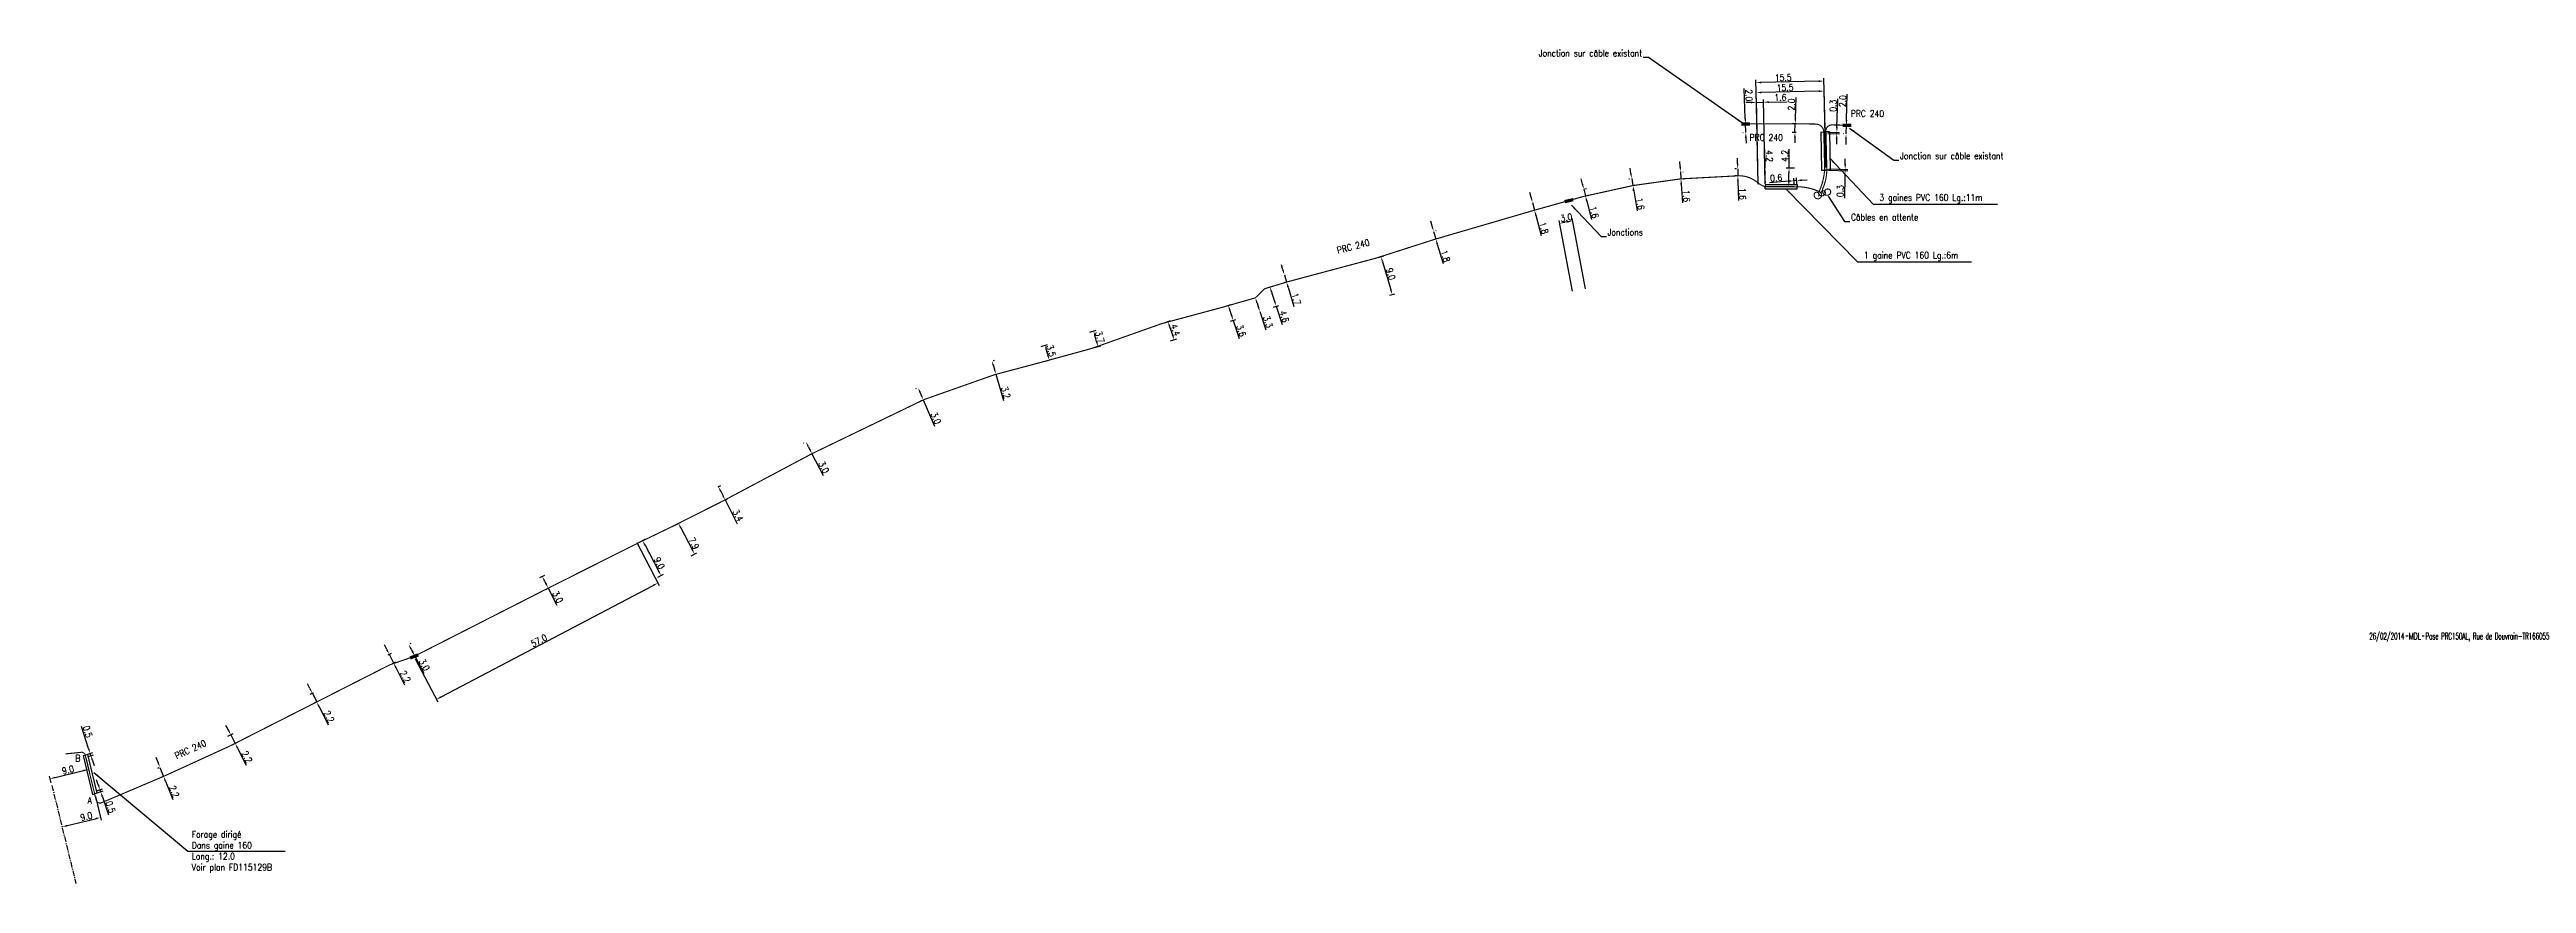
# Model space of a CAD drawing. Header units: millimetres. Extents: x 114996 to 116000, y 129210 to 129989.
# Drawn here: x 114996 to 115561, y 129210 to 129400 of the extents above; entities that cross this region are included whole.
import ezdxf
from ezdxf.enums import TextEntityAlignment as Align

# ---------------------------------------------------------------- set-up
doc = ezdxf.new("R2010")
doc.units = ezdxf.units.MM
doc.header["$PDMODE"] = 34
doc.linetypes.add('CENTER', pattern=[2, 1.25, -0.25, 0.25, -0.25])
doc.layers.get('0').update_dxf_attribs({"linetype": 'CONTINUOUS'})
doc.layers.get('DEFPOINTS').update_dxf_attribs({"linetype": 'CONTINUOUS'})
for name, color, linetype in [('M_110', 1, 'M_ST_10'), ('M_130', 3, 'M_ST_15'), ('M_300', 7, 'CONTINUOUS'), ('M_400', 7, 'CONTINUOUS'), ('M_910', 7, 'CONTINUOUS')]:
    doc.layers.add(name, color=color, linetype=linetype)
doc.styles.add('M_ROMANS', font='ROMANS.shx', dxfattribs={"width": 0.75})
doc.styles.get("Standard").update_dxf_attribs({"font": 'romans.shx', "width": 0.85})
doc.linetypes.add('M_ST_10', pattern='A,5,-0.3,["++",Standard,S=1,R=0,X=0,Y=-0.5],-2.8', length=8.1)
doc.linetypes.add('M_ST_15', pattern='A,5,-0.3,["XX",Standard,S=1,R=0,X=0,Y=-0.5],-2.5', length=7.8)
doc.dimstyles.get("Standard").update_dxf_attribs({"dimtxt": 1.5, "dimasz": 1.2, "dimexe": 0.625, "dimexo": 0.625, "dimgap": 0.25, "dimtad": 1, "dimdec": 1, "dimzin": 0, "dimdsep": 46, "dimtxsty": 'Standard', "dimcen": -0.5, "dimadec": 0, "dimazin": 0, "dimtfac": 1, "dimtdec": 1, "dimtmove": 0, "dimatfit": 3, "dimfxl": 0, "dimtolj": 1, "dimtzin": 0, "dimarcsym": 0})

msp = doc.modelspace()

# ---------------------------------------------------------------- texts
at = {"layer": 'M_110', "linetype": 'Continuous', "width": 0.85}
for rotation, p in [(359.561, (115410.7, 129385.81)), (359.561, (115387.64, 129380.35)), (14.6529, (115293.52, 129355.54)), (24.2665, (115028.54, 129240.87))]:
    msp.add_text('PRC 240', height=1.5, rotation=rotation, dxfattribs=at).set_placement(p, align=Align.MIDDLE)
at = {"layer": 'M_110', "linetype": 'Continuous', "char_height": 1.5}
for s, insert, attachment_point in [('\\A1;Jonction sur câble existant', (115359.34, 129399.59), 6), ('\\A1;Jonction sur câble existant', (115418.14, 129376.18), 4), ('\\A1;Câbles en attente', (115406.94, 129362.18), 4), ('\\A1;Jonctions', (115351.47, 129358.77), 4)]:
    msp.add_mtext(s, dxfattribs=dict(at, insert=insert, attachment_point=attachment_point))
at = {"layer": 'M_400', "linetype": 'Continuous', "width": 0.85}
for s, p in [('B', (115002.88, 129238.84)), ('A', (115005.57, 129229.26))]:
    msp.add_text(s, height=1.5, dxfattribs=at).set_placement(p, align=Align.MIDDLE)
at = {"layer": 'M_400', "linetype": 'Continuous', "char_height": 1.5, "attachment_point": 4}
for s, insert in [('\\A1;3 gaines PVC 160 Lg.:11m', (115413.43, 129366.42)), ('\\A1;1 gaine PVC 160 Lg.:6m', (115409.92, 129353.26)), ('\\A1;Forage dirigé \\PDans gaine 160 \\PLong.: 12.0\\PVoir plan FD115129B', (115028.83, 129217.5))]:
    msp.add_mtext(s, dxfattribs=dict(at, insert=insert))

# ---------------------------------------------------------------- blocks, each defined once
blk = doc.blocks.new('M_300_03')
at = {"color": 0, "linetype": 'Continuous'}
blk.add_solid([(-1, 0.75), (-1, 0), (1, 0.75), (1, 0)], dxfattribs=at)
at = {"color": 0, "linetype": 'Continuous', "style": 'M_ROMANS', "width": 0.75, "flags": 3}
for tag, p in [('DEF_LEG', (0, -4.625)), ('DEF_COUP', (0, -7.125)), ('DEF_TYPE', (0, -9.625))]:
    blk.add_attdef(tag, text='', height=1.2, dxfattribs=at).set_placement(p, align=Align.MIDDLE)
blk = doc.blocks.new('*D32')
at = {"layer": 'DEFPOINTS', "color": 0, "linetype": 'Continuous', "transparency": 16777216}
for p in [(115006.71, 129230.73), (114999.27, 129223.19), (115008.03, 129225.34)]:
    blk.add_point(p, dxfattribs=at)
at = {"layer": 'M_400', "color": 0, "linetype": 'Continuous', "lineweight": -2, "transparency": 16777216}
for p, q in [((115006.86, 129230.13), (115008.18, 129224.73)), ((115000.43, 129223.48), (115006.86, 129225.06))]:
    blk.add_line(p, q, dxfattribs=at)
at = {"layer": 'M_400', "color": 0, "linetype": 'Continuous', "transparency": 16777216}
for points in [[(115000.39, 129223.67), (115000.48, 129223.28), (114999.27, 129223.19)], [(115006.82, 129225.25), (115006.91, 129224.86), (115008.03, 129225.34)]]:
    blk.add_solid(points, dxfattribs=at)
at = {"layer": 'M_400', "color": 0, "linetype": 'Continuous', "transparency": 16777216, "insert": (115004.81, 129225.58), "char_height": 1.5, "attachment_point": 5, "rotation": 13.7891}
blk.add_mtext('\\A1;9.0', dxfattribs=at)
blk = doc.blocks.new('*D33')
at = {"layer": 'DEFPOINTS', "color": 0, "linetype": 'Continuous', "transparency": 16777216}
for p in [(115004.55, 129239.56), (115005.34, 129236.33), (114996.95, 129232.63)]:
    blk.add_point(p, dxfattribs=at)
at = {"layer": 'M_400', "color": 0, "linetype": 'Continuous', "lineweight": -2, "transparency": 16777216}
for p, q in [((115004.7, 129238.95), (115005.49, 129235.72)), ((114996.8, 129233.24), (114996.42, 129234.79)), ((114997.74, 129234.46), (115004.18, 129236.05))]:
    blk.add_line(p, q, dxfattribs=at)
at = {"layer": 'M_400', "color": 0, "linetype": 'Continuous', "transparency": 16777216}
for points in [[(114997.69, 129234.66), (114997.78, 129234.27), (114996.57, 129234.18)], [(115004.13, 129236.24), (115004.23, 129235.85), (115005.34, 129236.33)]]:
    blk.add_solid(points, dxfattribs=at)
at = {"layer": 'M_400', "color": 0, "linetype": 'Continuous', "transparency": 16777216, "insert": (115000.62, 129236.2), "char_height": 1.5, "attachment_point": 5, "rotation": 13.7891}
blk.add_mtext('\\A1;9.0', dxfattribs=at)
blk = doc.blocks.new('GIS_MODF')
at = {"color": 0, "linetype": 'Continuous', "flags": 128}
for points in [[(-2.18, -0.01), (-1.68, -0.01)], [(1.52, -0.01), (2.02, -0.01)]]:
    blk.add_lwpolyline(points, dxfattribs=at)
at = {"color": 0, "linetype": 'Continuous', "width": 0.5}
blk.add_attdef('DATE', text='', height=1.5, dxfattribs=at).set_placement((-2.5, -0.8), align=Align.RIGHT)
at = {"color": 0, "linetype": 'Continuous', "width": 1.771291}
blk.add_attdef('USER', text='', height=1.5, dxfattribs=at).set_placement((-1.51, -0.8), (1.28, -0.8), align=Align.FIT)
at = {"color": 0, "linetype": 'Continuous', "width": 0.5}
blk.add_attdef('DESC', (2.29, -0.8), '', height=1.5, dxfattribs=at)
blk = doc.blocks.new('*D79')
at = {"layer": 'DEFPOINTS', "color": 0, "linetype": 'Continuous', "transparency": 16777216}
for p in [(115393.95, 129370.49), (115394.06, 129369.08), (115394.66, 129369.13)]:
    blk.add_point(p, dxfattribs=at)
at = {"layer": 'M_400', "color": 0, "linetype": 'Continuous', "lineweight": -2, "transparency": 16777216}
for p, q in [((115392.75, 129370.4), (115388.39, 129370.05)), ((115394.01, 129369.71), (115393.9, 129371.12)), ((115394.55, 129370.54), (115393.95, 129370.49)), ((115394.61, 129369.75), (115394.5, 129371.16)), ((115395.74, 129370.64), (115396.94, 129370.73))]:
    blk.add_line(p, q, dxfattribs=at)
at = {"layer": 'M_400', "color": 0, "linetype": 'Continuous', "transparency": 16777216}
for points in [[(115392.74, 129370.6), (115392.77, 129370.2), (115393.95, 129370.49)], [(115395.73, 129370.84), (115395.76, 129370.44), (115394.55, 129370.54)]]:
    blk.add_solid(points, dxfattribs=at)
at = {"layer": 'M_400', "color": 0, "linetype": 'Continuous', "transparency": 16777216, "insert": (115389.9, 129371.17), "char_height": 1.5, "attachment_point": 5, "rotation": 4.5451}
blk.add_mtext('\\A1;0.6', dxfattribs=at)
blk = doc.blocks.new('*D80')
at = {"layer": 'DEFPOINTS', "color": 0, "linetype": 'Continuous', "transparency": 16777216}
for p in [(115392.83, 129373.36), (115394.66, 129369.13), (115394.72, 129373.33)]:
    blk.add_point(p, dxfattribs=at)
at = {"layer": 'M_400', "color": 0, "linetype": 'Continuous', "lineweight": -2, "transparency": 16777216}
for p, q in [((115392.83, 129373.36), (115392.89, 129377.73)), ((115394.03, 129369.14), (115392.14, 129369.17)), ((115394.1, 129373.34), (115392.2, 129373.37)), ((115392.78, 129370.36), (115392.81, 129372.16))]:
    blk.add_line(p, q, dxfattribs=at)
at = {"layer": 'M_400', "color": 0, "linetype": 'Continuous', "transparency": 16777216}
for points in [[(115392.58, 129370.36), (115392.98, 129370.36), (115392.77, 129369.16)], [(115392.61, 129372.16), (115393.01, 129372.16), (115392.83, 129373.36)]]:
    blk.add_solid(points, dxfattribs=at)
at = {"layer": 'M_400', "color": 0, "linetype": 'Continuous', "transparency": 16777216, "insert": (115391.87, 129376.16), "char_height": 1.5, "attachment_point": 5, "rotation": 89.1373}
blk.add_mtext('\\A1;4.2', dxfattribs=at)
blk = doc.blocks.new('*D81')
at = {"layer": 'DEFPOINTS', "color": 0, "linetype": 'Continuous', "transparency": 16777216}
for p in [(115387.38, 129373.35), (115387.39, 129373.35), (115387.42, 129369.15)]:
    blk.add_point(p, dxfattribs=at)
at = {"layer": 'M_400', "color": 0, "linetype": 'Continuous', "lineweight": -2, "transparency": 16777216}
for p, q in [((115387.38, 129373.35), (115387.34, 129377.72)), ((115386.76, 129373.35), (115386.75, 129373.35)), ((115386.8, 129369.15), (115386.79, 129369.15)), ((115387.4, 129370.35), (115387.39, 129372.15))]:
    blk.add_line(p, q, dxfattribs=at)
at = {"layer": 'M_400', "color": 0, "linetype": 'Continuous', "transparency": 16777216}
for points in [[(115387.59, 129372.15), (115387.19, 129372.15), (115387.38, 129373.35)], [(115387.6, 129370.36), (115387.2, 129370.35), (115387.41, 129369.15)]]:
    blk.add_solid(points, dxfattribs=at)
at = {"layer": 'M_400', "color": 0, "linetype": 'Continuous', "transparency": 16777216, "insert": (115388.35, 129376.15), "char_height": 1.5, "attachment_point": 5, "rotation": 270.5204}
blk.add_mtext('\\A1;4.2', dxfattribs=at)
blk = doc.blocks.new('*D82')
at = {"layer": 'DEFPOINTS', "color": 0, "linetype": 'Continuous', "transparency": 16777216}
for p in [(115385.39, 129388.36), (115385.82, 129369.12), (115387.42, 129369.15)]:
    blk.add_point(p, dxfattribs=at)
at = {"layer": 'M_400', "color": 0, "linetype": 'Continuous', "lineweight": -2, "transparency": 16777216}
for p, q in [((115384.19, 129388.34), (115382.99, 129388.31)), ((115385.81, 129369.74), (115385.38, 129388.99)), ((115385.39, 129388.36), (115386.99, 129388.4)), ((115387.41, 129369.78), (115386.98, 129389.03)), ((115388.19, 129388.43), (115392.38, 129388.52))]:
    blk.add_line(p, q, dxfattribs=at)
at = {"layer": 'M_400', "color": 0, "linetype": 'Continuous', "transparency": 16777216}
for points in [[(115384.19, 129388.54), (115384.2, 129388.14), (115385.39, 129388.36)], [(115388.19, 129388.63), (115388.2, 129388.23), (115386.99, 129388.4)]]:
    blk.add_solid(points, dxfattribs=at)
at = {"layer": 'M_400', "color": 0, "linetype": 'Continuous', "transparency": 16777216, "insert": (115390.86, 129389.49), "char_height": 1.5, "attachment_point": 5, "rotation": 1.2837}
blk.add_mtext('\\A1;1.6', dxfattribs=at)
blk = doc.blocks.new('*D83')
at = {"layer": 'DEFPOINTS', "color": 0, "linetype": 'Continuous', "transparency": 16777216}
for p in [(115385.34, 129390.58), (115385.75, 129372.55), (115401.24, 129372.9)]:
    blk.add_point(p, dxfattribs=at)
at = {"layer": 'M_400', "color": 0, "linetype": 'Continuous', "lineweight": -2, "transparency": 16777216}
for p, q in [((115385.73, 129373.17), (115385.33, 129391.21)), ((115399.64, 129390.9), (115386.54, 129390.61)), ((115401.23, 129373.52), (115400.83, 129391.55))]:
    blk.add_line(p, q, dxfattribs=at)
at = {"layer": 'M_400', "color": 0, "linetype": 'Continuous', "transparency": 16777216}
for points in [[(115386.54, 129390.81), (115386.55, 129390.41), (115385.34, 129390.58)], [(115399.64, 129391.1), (115399.64, 129390.7), (115400.84, 129390.93)]]:
    blk.add_solid(points, dxfattribs=at)
at = {"layer": 'M_400', "color": 0, "linetype": 'Continuous', "transparency": 16777216, "insert": (115391.93, 129391.73), "char_height": 1.5, "attachment_point": 5, "rotation": 1.2837}
blk.add_mtext('\\A1;15.5', dxfattribs=at)
blk = doc.blocks.new('*D84')
at = {"layer": 'DEFPOINTS', "color": 0, "linetype": 'Continuous', "transparency": 16777216}
for p in [(115401.24, 129372.9), (115401.25, 129373.2), (115405.61, 129373.1)]:
    blk.add_point(p, dxfattribs=at)
at = {"layer": 'M_400', "color": 0, "linetype": 'Continuous', "lineweight": -2, "transparency": 16777216}
for p, q in [((115405.64, 129374.3), (115405.66, 129375.5)), ((115401.87, 129373.18), (115406.24, 129373.09)), ((115401.87, 129372.88), (115406.23, 129372.79)), ((115405.58, 129371.6), (115405.47, 129366.52)), ((115405.61, 129373.1), (115405.6, 129372.8))]:
    blk.add_line(p, q, dxfattribs=at)
at = {"layer": 'M_400', "color": 0, "linetype": 'Continuous', "transparency": 16777216}
for points in [[(115405.44, 129374.31), (115405.84, 129374.3), (115405.61, 129373.1)], [(115405.38, 129371.61), (115405.78, 129371.6), (115405.6, 129372.8)]]:
    blk.add_solid(points, dxfattribs=at)
at = {"layer": 'M_400', "color": 0, "linetype": 'Continuous', "transparency": 16777216, "insert": (115404.5, 129368.13), "char_height": 1.5, "attachment_point": 5, "rotation": 88.7665}
blk.add_mtext('\\A1;0.3', dxfattribs=at)
blk = doc.blocks.new('*D85')
at = {"layer": 'DEFPOINTS', "color": 0, "linetype": 'Continuous', "transparency": 16777216}
for p in [(115401.04, 129381.31), (115401.05, 129381.61), (115403.71, 129381.23)]:
    blk.add_point(p, dxfattribs=at)
at = {"layer": 'M_400', "color": 0, "linetype": 'Continuous', "lineweight": -2, "transparency": 16777216}
for p, q in [((115403.75, 129382.73), (115403.94, 129389.16)), ((115401.66, 129381.29), (115404.34, 129381.21)), ((115401.67, 129381.59), (115404.34, 129381.51)), ((115403.68, 129380.03), (115403.64, 129378.83)), ((115403.71, 129381.23), (115403.72, 129381.53))]:
    blk.add_line(p, q, dxfattribs=at)
at = {"layer": 'M_400', "color": 0, "linetype": 'Continuous', "transparency": 16777216}
for points in [[(115403.48, 129380.04), (115403.88, 129380.03), (115403.71, 129381.23)], [(115403.55, 129382.74), (115403.95, 129382.72), (115403.72, 129381.53)]]:
    blk.add_solid(points, dxfattribs=at)
at = {"layer": 'M_400', "color": 0, "linetype": 'Continuous', "transparency": 16777216, "insert": (115402.89, 129387.6), "char_height": 1.5, "attachment_point": 5, "rotation": 88.3403}
blk.add_mtext('\\A1;0.3', dxfattribs=at)
blk = doc.blocks.new('*D86')
at = {"layer": 'DEFPOINTS', "color": 0, "linetype": 'Continuous', "transparency": 16777216}
for p in [(115385.29, 129392.87), (115385.55, 129381.26), (115401.05, 129381.61)]:
    blk.add_point(p, dxfattribs=at)
at = {"layer": 'M_400', "color": 0, "linetype": 'Continuous', "lineweight": -2, "transparency": 16777216}
for p, q in [((115385.54, 129381.89), (115385.28, 129393.5)), ((115399.59, 129393.19), (115386.49, 129392.9)), ((115401.03, 129382.23), (115400.77, 129393.85))]:
    blk.add_line(p, q, dxfattribs=at)
at = {"layer": 'M_400', "color": 0, "linetype": 'Continuous', "transparency": 16777216}
for points in [[(115386.49, 129393.1), (115386.5, 129392.7), (115385.29, 129392.87)], [(115399.58, 129393.39), (115399.59, 129392.99), (115400.79, 129393.22)]]:
    blk.add_solid(points, dxfattribs=at)
at = {"layer": 'M_400', "color": 0, "linetype": 'Continuous', "transparency": 16777216, "insert": (115391.5, 129394.01), "char_height": 1.5, "attachment_point": 5, "rotation": 1.2837}
blk.add_mtext('\\A1;15.5', dxfattribs=at)
blk = doc.blocks.new('*D87')
at = {"layer": 'DEFPOINTS', "color": 0, "linetype": 'Continuous', "transparency": 16777216}
for p in [(115405.83, 129381.17), (115405.93, 129381.17), (115405.99, 129383.17)]:
    blk.add_point(p, dxfattribs=at)
at = {"layer": 'M_110', "color": 0, "linetype": 'Continuous', "lineweight": -2, "transparency": 16777216}
for p, q in [((115405.92, 129384.37), (115406.09, 129390.2)), ((115405.31, 129381.18), (115405.21, 129381.19)), ((115405.37, 129383.18), (115405.26, 129383.19)), ((115405.8, 129379.97), (115405.76, 129378.77)), ((115405.83, 129381.17), (115405.89, 129383.17))]:
    blk.add_line(p, q, dxfattribs=at)
at = {"layer": 'M_110', "color": 0, "linetype": 'Continuous', "transparency": 16777216}
for points in [[(115405.6, 129379.98), (115406, 129379.96), (115405.83, 129381.17)], [(115405.72, 129384.37), (115406.12, 129384.36), (115405.89, 129383.17)]]:
    blk.add_solid(points, dxfattribs=at)
at = {"layer": 'M_110', "color": 0, "linetype": 'Continuous', "transparency": 16777216, "insert": (115405.05, 129388.64), "char_height": 1.5, "attachment_point": 5, "rotation": 88.3403}
blk.add_mtext('\\A1;2.0', dxfattribs=at)
blk = doc.blocks.new('*D88')
at = {"layer": 'DEFPOINTS', "color": 0, "linetype": 'Continuous', "transparency": 16777216}
for p in [(115394.19, 129381.5), (115395.1, 129381.48), (115395.16, 129383.48)]:
    blk.add_point(p, dxfattribs=at)
at = {"layer": 'M_110', "color": 0, "linetype": 'Continuous', "lineweight": -2, "transparency": 16777216}
for p, q in [((115394.28, 129384.7), (115394.42, 129389.44)), ((115394.47, 129381.5), (115393.57, 129381.52)), ((115394.53, 129383.5), (115393.63, 129383.52)), ((115394.16, 129380.3), (115394.12, 129379.11)), ((115394.19, 129381.5), (115394.25, 129383.5))]:
    blk.add_line(p, q, dxfattribs=at)
at = {"layer": 'M_110', "color": 0, "linetype": 'Continuous', "transparency": 16777216}
for points in [[(115393.96, 129380.31), (115394.36, 129380.3), (115394.19, 129381.5)], [(115394.08, 129384.71), (115394.48, 129384.7), (115394.25, 129383.5)]]:
    blk.add_solid(points, dxfattribs=at)
at = {"layer": 'M_110', "color": 0, "linetype": 'Continuous', "transparency": 16777216, "insert": (115393.38, 129387.88), "char_height": 1.5, "attachment_point": 5, "rotation": 88.3403}
blk.add_mtext('\\A1;2.0', dxfattribs=at)
blk = doc.blocks.new('*D89')
at = {"layer": 'DEFPOINTS', "color": 0, "linetype": 'Continuous', "transparency": 16777216}
for p in [(115382.91, 129383.47), (115382.96, 129381.47), (115382.98, 129381.47)]:
    blk.add_point(p, dxfattribs=at)
at = {"layer": 'M_110', "color": 0, "linetype": 'Continuous', "lineweight": -2, "transparency": 16777216}
for p, q in [((115382.86, 129384.67), (115382.63, 129391.52)), ((115382.29, 129383.45), (115382.27, 129383.45)), ((115382.36, 129381.45), (115382.34, 129381.45)), ((115382.96, 129381.47), (115382.9, 129383.47)), ((115383, 129380.27), (115383.04, 129379.08))]:
    blk.add_line(p, q, dxfattribs=at)
at = {"layer": 'M_110', "color": 0, "linetype": 'Continuous', "transparency": 16777216}
for points in [[(115383.06, 129384.68), (115382.66, 129384.67), (115382.9, 129383.47)], [(115383.2, 129380.28), (115382.8, 129380.27), (115382.96, 129381.47)]]:
    blk.add_solid(points, dxfattribs=at)
at = {"layer": 'M_110', "color": 0, "linetype": 'Continuous', "transparency": 16777216, "insert": (115383.68, 129389.97), "char_height": 1.5, "attachment_point": 5, "rotation": 271.8926}
blk.add_mtext('\\A1;2.0', dxfattribs=at)
blk = doc.blocks.new('*D90')
at = {"layer": 'DEFPOINTS', "color": 0, "linetype": 'Continuous', "transparency": 16777216}
for p in [(115381.14, 129373.23), (115381.47, 129373.24), (115381.51, 129371.64)]:
    blk.add_point(p, dxfattribs=at)
at = {"layer": 'M_110', "color": 0, "linetype": 'Continuous', "lineweight": -2, "transparency": 16777216}
for p, q in [((115381.11, 129374.43), (115381.09, 129375.63)), ((115380.85, 129373.23), (115380.51, 129373.22)), ((115380.88, 129371.63), (115380.55, 129371.62)), ((115381.14, 129373.23), (115381.17, 129371.64)), ((115381.19, 129370.44), (115381.28, 129365.99))]:
    blk.add_line(p, q, dxfattribs=at)
at = {"layer": 'M_110', "color": 0, "linetype": 'Continuous', "transparency": 16777216}
for points in [[(115381.31, 129374.44), (115380.91, 129374.43), (115381.14, 129373.23)], [(115381.39, 129370.44), (115380.99, 129370.43), (115381.17, 129371.64)]]:
    blk.add_solid(points, dxfattribs=at)
at = {"layer": 'M_110', "color": 0, "linetype": 'Continuous', "transparency": 16777216, "insert": (115382.25, 129367.5), "char_height": 1.5, "attachment_point": 5, "rotation": 271.1372}
blk.add_mtext('\\A1;1.6', dxfattribs=at)
blk = doc.blocks.new('*D91')
at = {"layer": 'DEFPOINTS', "color": 0, "linetype": 'Continuous', "transparency": 16777216}
for p in [(115368.03, 129372.52), (115368.1, 129372.52), (115368.13, 129370.92)]:
    blk.add_point(p, dxfattribs=at)
at = {"layer": 'M_110', "color": 0, "linetype": 'Continuous', "lineweight": -2, "transparency": 16777216}
for p, q in [((115368.02, 129373.72), (115367.95, 129374.91)), ((115368.1, 129372.52), (115368.2, 129370.92)), ((115368.27, 129369.72), (115368.53, 129365.45)), ((115368.66, 129372.55), (115368.72, 129372.56)), ((115368.76, 129370.96), (115368.82, 129370.96))]:
    blk.add_line(p, q, dxfattribs=at)
at = {"layer": 'M_110', "color": 0, "linetype": 'Continuous', "transparency": 16777216}
for points in [[(115368.22, 129373.73), (115367.82, 129373.7), (115368.1, 129372.52)], [(115368.47, 129369.74), (115368.07, 129369.71), (115368.2, 129370.92)]]:
    blk.add_solid(points, dxfattribs=at)
at = {"layer": 'M_110', "color": 0, "linetype": 'Continuous', "transparency": 16777216, "insert": (115369.44, 129367), "char_height": 1.5, "attachment_point": 5, "rotation": 273.5363}
blk.add_mtext('\\A1;1.6', dxfattribs=at)
blk = doc.blocks.new('*D92')
at = {"layer": 'DEFPOINTS', "color": 0, "linetype": 'Continuous', "transparency": 16777216}
for p in [(115356.98, 129370.97), (115357.06, 129370.99), (115357.32, 129369.41)]:
    blk.add_point(p, dxfattribs=at)
at = {"layer": 'M_110', "color": 0, "linetype": 'Continuous', "lineweight": -2, "transparency": 16777216}
for p, q in [((115356.45, 129370.89), (115356.36, 129370.87)), ((115356.79, 129372.16), (115356.59, 129373.34)), ((115356.7, 129369.31), (115356.62, 129369.29)), ((115356.98, 129370.97), (115357.24, 129369.39)), ((115357.43, 129368.21), (115358.19, 129363.6))]:
    blk.add_line(p, q, dxfattribs=at)
at = {"layer": 'M_110', "color": 0, "linetype": 'Continuous', "transparency": 16777216}
for points in [[(115356.98, 129372.19), (115356.59, 129372.13), (115356.98, 129370.97)], [(115357.63, 129368.24), (115357.23, 129368.18), (115357.24, 129369.39)]]:
    blk.add_solid(points, dxfattribs=at)
at = {"layer": 'M_110', "color": 0, "linetype": 'Continuous', "transparency": 16777216, "insert": (115358.93, 129365.24), "char_height": 1.5, "attachment_point": 5, "rotation": 279.2922}
blk.add_mtext('\\A1;1.6', dxfattribs=at)
blk = doc.blocks.new('*D93')
at = {"layer": 'DEFPOINTS', "color": 0, "linetype": 'Continuous', "transparency": 16777216}
for p in [(115345.63, 129368.47), (115346.05, 129368.57), (115346.02, 129366.92)]:
    blk.add_point(p, dxfattribs=at)
at = {"layer": 'M_110', "color": 0, "linetype": 'Continuous', "lineweight": -2, "transparency": 16777216}
for p, q in [((115345.75, 129369.74), (115345.46, 129370.9)), ((115346.05, 129368.57), (115346.44, 129367.02)), ((115346.23, 129368.62), (115346.65, 129368.73)), ((115346.63, 129367.07), (115347.05, 129367.18)), ((115346.74, 129365.86), (115347.82, 129361.63))]:
    blk.add_line(p, q, dxfattribs=at)
at = {"layer": 'M_110', "color": 0, "linetype": 'Continuous', "transparency": 16777216}
for points in [[(115345.95, 129369.79), (115345.56, 129369.69), (115346.05, 129368.57)], [(115346.93, 129365.91), (115346.54, 129365.81), (115346.44, 129367.02)]]:
    blk.add_solid(points, dxfattribs=at)
at = {"layer": 'M_110', "color": 0, "linetype": 'Continuous', "transparency": 16777216, "insert": (115348.42, 129363.32), "char_height": 1.5, "attachment_point": 5, "rotation": 284.2898}
blk.add_mtext('\\A1;1.6', dxfattribs=at)
blk = doc.blocks.new('*D94')
at = {"layer": 'DEFPOINTS', "color": 0, "linetype": 'Continuous', "transparency": 16777216}
for p in [(115334.35, 129365.52), (115334.37, 129365.53), (115334.81, 129363.78)]:
    blk.add_point(p, dxfattribs=at)
at = {"layer": 'M_110', "color": 0, "linetype": 'Continuous', "lineweight": -2, "transparency": 16777216}
for p, q in [((115334.07, 129366.69), (115333.76, 129367.85)), ((115334.37, 129365.53), (115334.83, 129363.79)), ((115334.95, 129365.68), (115334.98, 129365.69)), ((115335.14, 129362.63), (115336.36, 129358.03)), ((115335.41, 129363.94), (115335.44, 129363.95))]:
    blk.add_line(p, q, dxfattribs=at)
at = {"layer": 'M_110', "color": 0, "linetype": 'Continuous', "transparency": 16777216}
for points in [[(115334.26, 129366.74), (115333.87, 129366.64), (115334.37, 129365.53)], [(115335.33, 129362.68), (115334.95, 129362.58), (115334.83, 129363.79)]]:
    blk.add_solid(points, dxfattribs=at)
at = {"layer": 'M_110', "color": 0, "linetype": 'Continuous', "transparency": 16777216, "insert": (115336.94, 129359.73), "char_height": 1.5, "attachment_point": 5, "rotation": 284.8218}
blk.add_mtext('\\A1;1.8', dxfattribs=at)
blk = doc.blocks.new('*D95')
at = {"layer": 'DEFPOINTS', "color": 0, "linetype": 'Continuous', "transparency": 16777216}
for p in [(115311.73, 129358.92), (115311.84, 129358.95), (115312.24, 129357.19)]:
    blk.add_point(p, dxfattribs=at)
at = {"layer": 'M_110', "color": 0, "linetype": 'Continuous', "lineweight": -2, "transparency": 16777216}
for p, q in [((115311.5, 129360.11), (115311.17, 129361.26)), ((115311.84, 129358.95), (115312.34, 129357.23)), ((115312.33, 129359.1), (115312.44, 129359.13)), ((115312.84, 129357.37), (115312.94, 129357.4)), ((115312.68, 129356.07), (115313.98, 129351.61))]:
    blk.add_line(p, q, dxfattribs=at)
at = {"layer": 'M_110', "color": 0, "linetype": 'Continuous', "transparency": 16777216}
for points in [[(115311.69, 129360.16), (115311.31, 129360.05), (115311.84, 129358.95)], [(115312.87, 129356.13), (115312.49, 129356.02), (115312.34, 129357.23)]]:
    blk.add_solid(points, dxfattribs=at)
at = {"layer": 'M_110', "color": 0, "linetype": 'Continuous', "transparency": 16777216, "insert": (115314.53, 129353.32), "char_height": 1.5, "attachment_point": 5, "rotation": 286.2745}
blk.add_mtext('\\A1;1.8', dxfattribs=at)
blk = doc.blocks.new('*D96')
at = {"layer": 'DEFPOINTS', "color": 0, "linetype": 'Continuous', "transparency": 16777216}
for p in [(115298.71, 129352.85), (115301.26, 129344.22), (115302.41, 129344.56)]:
    blk.add_point(p, dxfattribs=at)
at = {"layer": 'M_110', "color": 0, "linetype": 'Continuous', "lineweight": -2, "transparency": 16777216}
for p, q in [((115299.31, 129353.03), (115300.46, 129353.37)), ((115300.2, 129352.04), (115302.07, 129345.71)), ((115301.86, 129344.4), (115303.01, 129344.74))]:
    blk.add_line(p, q, dxfattribs=at)
at = {"layer": 'M_110', "color": 0, "linetype": 'Continuous', "transparency": 16777216}
for points in [[(115300.39, 129352.1), (115300.01, 129351.98), (115299.86, 129353.19)], [(115302.26, 129345.77), (115301.88, 129345.65), (115302.41, 129344.56)]]:
    blk.add_solid(points, dxfattribs=at)
at = {"layer": 'M_110', "color": 0, "linetype": 'Continuous', "transparency": 16777216, "insert": (115302.07, 129349.24), "char_height": 1.5, "attachment_point": 5, "rotation": 286.4745}
blk.add_mtext('\\A1;9.0', dxfattribs=at)
blk = doc.blocks.new('*D97')
at = {"layer": 'DEFPOINTS', "color": 0, "linetype": 'Continuous', "transparency": 16777216}
for p in [(115277.83, 129349.02), (115277.87, 129349.03), (115278.36, 129347.41)]:
    blk.add_point(p, dxfattribs=at)
at = {"layer": 'M_110', "color": 0, "linetype": 'Continuous', "lineweight": -2, "transparency": 16777216}
for p, q in [((115277.48, 129350.17), (115277.14, 129351.32)), ((115277.27, 129348.85), (115277.23, 129348.84)), ((115277.76, 129347.23), (115277.72, 129347.21)), ((115277.83, 129349.02), (115278.32, 129347.39)), ((115278.66, 129346.24), (115279.99, 129341.8))]:
    blk.add_line(p, q, dxfattribs=at)
at = {"layer": 'M_110', "color": 0, "linetype": 'Continuous', "transparency": 16777216}
for points in [[(115277.67, 129350.23), (115277.29, 129350.11), (115277.83, 129349.02)], [(115278.85, 129346.3), (115278.47, 129346.19), (115278.32, 129347.39)]]:
    blk.add_solid(points, dxfattribs=at)
at = {"layer": 'M_110', "color": 0, "linetype": 'Continuous', "transparency": 16777216, "insert": (115280.52, 129343.52), "char_height": 1.5, "attachment_point": 5, "rotation": 286.6999}
blk.add_mtext('\\A1;1.7', dxfattribs=at)
blk = doc.blocks.new('*D98')
at = {"layer": 'DEFPOINTS', "color": 0, "linetype": 'Continuous', "transparency": 16777216}
for p in [(115273.33, 129345.87), (115274.77, 129341.5), (115275.97, 129341.9)]:
    blk.add_point(p, dxfattribs=at)
at = {"layer": 'M_110', "color": 0, "linetype": 'Continuous', "lineweight": -2, "transparency": 16777216}
for p, q in [((115273.93, 129346.06), (115275.12, 129346.46)), ((115274.91, 129345.12), (115275.6, 129343.04)), ((115275.37, 129341.7), (115276.57, 129342.09)), ((115275.97, 129341.9), (115277.34, 129337.74))]:
    blk.add_line(p, q, dxfattribs=at)
at = {"layer": 'M_110', "color": 0, "linetype": 'Continuous', "transparency": 16777216}
for points in [[(115275.1, 129345.19), (115274.72, 129345.06), (115274.53, 129346.26)], [(115275.79, 129343.1), (115275.41, 129342.97), (115275.97, 129341.9)]]:
    blk.add_solid(points, dxfattribs=at)
at = {"layer": 'M_110', "color": 0, "linetype": 'Continuous', "transparency": 16777216, "insert": (115277.79, 129339.56), "char_height": 1.5, "attachment_point": 5, "rotation": 288.2584}
blk.add_mtext('\\A1;4.6', dxfattribs=at)
blk = doc.blocks.new('*D99')
at = {"layer": 'DEFPOINTS', "color": 0, "linetype": 'Continuous', "transparency": 16777216}
for p in [(115271.21, 129343.8), (115272.25, 129340.67), (115272.25, 129340.67)]:
    blk.add_point(p, dxfattribs=at)
at = {"layer": 'M_110', "color": 0, "linetype": 'Continuous', "lineweight": -2, "transparency": 16777216}
for p, q in [((115271.59, 129342.66), (115271.87, 129341.81)), ((115272.25, 129340.67), (115273.63, 129336.52))]:
    blk.add_line(p, q, dxfattribs=at)
at = {"layer": 'M_110', "color": 0, "linetype": 'Continuous', "transparency": 16777216}
for points in [[(115271.78, 129342.72), (115271.4, 129342.6), (115271.21, 129343.8)], [(115272.06, 129341.87), (115271.68, 129341.74), (115272.25, 129340.67)]]:
    blk.add_solid(points, dxfattribs=at)
at = {"layer": 'M_110', "color": 0, "linetype": 'Continuous', "transparency": 16777216, "insert": (115274.08, 129338.34), "char_height": 1.5, "attachment_point": 5, "rotation": 288.4063}
blk.add_mtext('\\A1;3.3', dxfattribs=at)
blk = doc.blocks.new('*D100')
at = {"layer": 'DEFPOINTS', "color": 0, "linetype": 'Continuous', "transparency": 16777216}
for p in [(115263.86, 129341.69), (115264.98, 129338.27), (115266.17, 129338.66)]:
    blk.add_point(p, dxfattribs=at)
at = {"layer": 'M_110', "color": 0, "linetype": 'Continuous', "lineweight": -2, "transparency": 16777216}
for p, q in [((115264.45, 129341.89), (115265.63, 129342.28)), ((115265.42, 129340.94), (115265.79, 129339.8)), ((115265.58, 129338.47), (115266.76, 129338.86)), ((115266.17, 129338.66), (115267.54, 129334.51))]:
    blk.add_line(p, q, dxfattribs=at)
at = {"layer": 'M_110', "color": 0, "linetype": 'Continuous', "transparency": 16777216}
for points in [[(115265.61, 129341), (115265.23, 129340.88), (115265.04, 129342.08)], [(115265.98, 129339.86), (115265.6, 129339.74), (115266.17, 129338.66)]]:
    blk.add_solid(points, dxfattribs=at)
at = {"layer": 'M_110', "color": 0, "linetype": 'Continuous', "transparency": 16777216, "insert": (115267.99, 129336.33), "char_height": 1.5, "attachment_point": 5, "rotation": 288.2452}
blk.add_mtext('\\A1;3.6', dxfattribs=at)
blk = doc.blocks.new('*D101')
at = {"layer": 'DEFPOINTS', "color": 0, "linetype": 'Continuous', "transparency": 16777216}
for p in [(115249.89, 129337.93), (115251.31, 129333.77), (115252.71, 129334.24)]:
    blk.add_point(p, dxfattribs=at)
at = {"layer": 'M_110', "color": 0, "linetype": 'Continuous', "lineweight": -2, "transparency": 16777216}
for p, q in [((115250.49, 129338.13), (115251.88, 129338.61)), ((115251.68, 129337.27), (115252.32, 129335.38)), ((115251.9, 129333.97), (115253.3, 129334.44))]:
    blk.add_line(p, q, dxfattribs=at)
at = {"layer": 'M_110', "color": 0, "linetype": 'Continuous', "transparency": 16777216}
for points in [[(115251.87, 129337.33), (115251.49, 129337.21), (115251.29, 129338.41)], [(115252.51, 129335.44), (115252.13, 129335.31), (115252.71, 129334.24)]]:
    blk.add_solid(points, dxfattribs=at)
at = {"layer": 'M_110', "color": 0, "linetype": 'Continuous', "transparency": 16777216, "insert": (115253, 129336.49), "char_height": 1.5, "attachment_point": 5, "rotation": 288.7779}
blk.add_mtext('\\A1;4.4', dxfattribs=at)
blk = doc.blocks.new('*D102')
at = {"layer": 'DEFPOINTS', "color": 0, "linetype": 'Continuous', "transparency": 16777216}
for p in [(115232.89, 129335.82), (115234.34, 129336.25), (115233.93, 129332.27)]:
    blk.add_point(p, dxfattribs=at)
at = {"layer": 'M_110', "color": 0, "linetype": 'Continuous', "lineweight": -2, "transparency": 16777216}
for p, q in [((115233.49, 129336), (115234.94, 129336.42)), ((115235.04, 129333.85), (115234.68, 129335.1)), ((115234.53, 129332.45), (115235.98, 129332.87))]:
    blk.add_line(p, q, dxfattribs=at)
at = {"layer": 'M_110', "color": 0, "linetype": 'Continuous', "transparency": 16777216}
for points in [[(115234.87, 129335.15), (115234.48, 129335.04), (115234.34, 129336.25)], [(115235.23, 129333.91), (115234.85, 129333.79), (115235.38, 129332.7)]]:
    blk.add_solid(points, dxfattribs=at)
at = {"layer": 'M_110', "color": 0, "linetype": 'Continuous', "transparency": 16777216, "insert": (115235.79, 129334.86), "char_height": 1.5, "attachment_point": 5, "rotation": 286.3534}
blk.add_mtext('\\A1;3.7', dxfattribs=at)
blk = doc.blocks.new('*D103')
at = {"layer": 'DEFPOINTS', "color": 0, "linetype": 'Continuous', "transparency": 16777216}
for p in [(115221.77, 129332.56), (115222.76, 129329.2), (115223.26, 129333)]:
    blk.add_point(p, dxfattribs=at)
at = {"layer": 'M_110', "color": 0, "linetype": 'Continuous', "lineweight": -2, "transparency": 16777216}
for p, q in [((115222.37, 129332.74), (115223.86, 129333.17)), ((115223.36, 129329.38), (115224.85, 129329.82)), ((115223.91, 129330.79), (115223.6, 129331.85))]:
    blk.add_line(p, q, dxfattribs=at)
at = {"layer": 'M_110', "color": 0, "linetype": 'Continuous', "transparency": 16777216}
for points in [[(115223.79, 129331.9), (115223.41, 129331.79), (115223.26, 129333)], [(115224.1, 129330.85), (115223.72, 129330.74), (115224.25, 129329.64)]]:
    blk.add_solid(points, dxfattribs=at)
at = {"layer": 'M_110', "color": 0, "linetype": 'Continuous', "transparency": 16777216, "insert": (115224.67, 129331.75), "char_height": 1.5, "attachment_point": 5, "rotation": 286.3534}
blk.add_mtext('\\A1;3.5', dxfattribs=at)
blk = doc.blocks.new('*D104')
at = {"layer": 'DEFPOINTS', "color": 0, "linetype": 'Continuous', "transparency": 16777216}
for p in [(115210.86, 129329.34), (115211.19, 129329.44), (115211.76, 129326.27)]:
    blk.add_point(p, dxfattribs=at)
at = {"layer": 'M_110', "color": 0, "linetype": 'Continuous', "lineweight": -2, "transparency": 16777216}
for p, q in [((115211.46, 129329.52), (115211.79, 129329.61)), ((115211.53, 129328.29), (115211.75, 129327.52)), ((115212.09, 129326.37), (115213.84, 129320.41)), ((115212.36, 129326.45), (115212.69, 129326.54))]:
    blk.add_line(p, q, dxfattribs=at)
at = {"layer": 'M_110', "color": 0, "linetype": 'Continuous', "transparency": 16777216}
for points in [[(115211.72, 129328.34), (115211.33, 129328.23), (115211.19, 129329.44)], [(115211.94, 129327.58), (115211.56, 129327.46), (115212.09, 129326.37)]]:
    blk.add_solid(points, dxfattribs=at)
at = {"layer": 'M_110', "color": 0, "linetype": 'Continuous', "transparency": 16777216, "insert": (115214.35, 129322.22), "char_height": 1.5, "attachment_point": 5, "rotation": 286.3534}
blk.add_mtext('\\A1;3.2', dxfattribs=at)
blk = doc.blocks.new('*D105')
at = {"layer": 'DEFPOINTS', "color": 0, "linetype": 'Continuous', "transparency": 16777216}
for p in [(115194.36, 129323.3), (115194.51, 129323.36), (115195.68, 129320.6)]:
    blk.add_point(p, dxfattribs=at)
at = {"layer": 'M_110', "color": 0, "linetype": 'Continuous', "lineweight": -2, "transparency": 16777216}
for p, q in [((115193.93, 129323.12), (115193.79, 129323.06)), ((115194.83, 129322.2), (115195.07, 129321.65)), ((115195.11, 129320.36), (115194.96, 129320.3)), ((115195.54, 129320.54), (115198.1, 129314.53))]:
    blk.add_line(p, q, dxfattribs=at)
at = {"layer": 'M_110', "color": 0, "linetype": 'Continuous', "transparency": 16777216}
for points in [[(115195.02, 129322.28), (115194.65, 129322.12), (115194.36, 129323.3)], [(115195.25, 129321.72), (115194.88, 129321.57), (115195.54, 129320.54)]]:
    blk.add_solid(points, dxfattribs=at)
at = {"layer": 'M_110', "color": 0, "linetype": 'Continuous', "transparency": 16777216, "insert": (115198.4, 129316.38), "char_height": 1.5, "attachment_point": 5, "rotation": 293.0991}
blk.add_mtext('\\A1;3.0', dxfattribs=at)
blk = doc.blocks.new('*D106')
at = {"layer": 'DEFPOINTS', "color": 0, "linetype": 'Continuous', "transparency": 16777216}
for p in [(115168.81, 129310.94), (115168.84, 129310.96), (115170.2, 129308.29)]:
    blk.add_point(p, dxfattribs=at)
at = {"layer": 'M_110', "color": 0, "linetype": 'Continuous', "lineweight": -2, "transparency": 16777216}
for p, q in [((115168.28, 129310.68), (115168.25, 129310.66)), ((115169.35, 129309.87), (115169.63, 129309.34)), ((115169.65, 129308), (115169.61, 129307.99)), ((115170.17, 129308.27), (115172.7, 129303.31))]:
    blk.add_line(p, q, dxfattribs=at)
at = {"layer": 'M_110', "color": 0, "linetype": 'Continuous', "transparency": 16777216}
for points in [[(115169.53, 129309.96), (115169.17, 129309.78), (115168.81, 129310.94)], [(115169.8, 129309.43), (115169.45, 129309.25), (115170.17, 129308.27)]]:
    blk.add_solid(points, dxfattribs=at)
at = {"layer": 'M_110', "color": 0, "linetype": 'Continuous', "transparency": 16777216, "insert": (115172.87, 129305.18), "char_height": 1.5, "attachment_point": 5, "rotation": 296.9905}
blk.add_mtext('\\A1;3.0', dxfattribs=at)
blk = doc.blocks.new('*D107')
at = {"layer": 'DEFPOINTS', "color": 0, "linetype": 'Continuous', "transparency": 16777216}
for p in [(115148.22, 129300.46), (115148.83, 129300.77), (115149.76, 129297.43)]:
    blk.add_point(p, dxfattribs=at)
at = {"layer": 'M_110', "color": 0, "linetype": 'Continuous', "lineweight": -2, "transparency": 16777216}
for p, q in [((115148.78, 129300.74), (115149.38, 129301.05)), ((115149.37, 129299.7), (115149.82, 129298.81)), ((115150.32, 129297.71), (115150.93, 129298.02)), ((115150.37, 129297.74), (115153.15, 129292.28))]:
    blk.add_line(p, q, dxfattribs=at)
at = {"layer": 'M_110', "color": 0, "linetype": 'Continuous', "transparency": 16777216}
for points in [[(115149.55, 129299.79), (115149.19, 129299.61), (115148.83, 129300.77)], [(115150, 129298.9), (115149.65, 129298.71), (115150.37, 129297.74)]]:
    blk.add_solid(points, dxfattribs=at)
at = {"layer": 'M_110', "color": 0, "linetype": 'Continuous', "transparency": 16777216, "insert": (115153.3, 129294.18), "char_height": 1.5, "attachment_point": 5, "rotation": 296.9905}
blk.add_mtext('\\A1;3.4', dxfattribs=at)
blk = doc.blocks.new('*D108')
at = {"layer": 'DEFPOINTS', "color": 0, "linetype": 'Continuous', "transparency": 16777216}
for p in [(115138.43, 129291.72), (115142.1, 129284.72), (115143.41, 129285.41)]:
    blk.add_point(p, dxfattribs=at)
at = {"layer": 'M_110', "color": 0, "linetype": 'Continuous', "lineweight": -2, "transparency": 16777216}
for p, q in [((115138.98, 129292.01), (115140.29, 129292.69)), ((115140.29, 129291.34), (115142.85, 129286.47)), ((115142.66, 129285.01), (115143.96, 129285.7))]:
    blk.add_line(p, q, dxfattribs=at)
at = {"layer": 'M_110', "color": 0, "linetype": 'Continuous', "transparency": 16777216}
for points in [[(115140.47, 129291.43), (115140.11, 129291.25), (115139.73, 129292.4)], [(115143.03, 129286.56), (115142.67, 129286.38), (115143.41, 129285.41)]]:
    blk.add_solid(points, dxfattribs=at)
at = {"layer": 'M_110', "color": 0, "linetype": 'Continuous', "transparency": 16777216, "insert": (115143.27, 129287.81), "char_height": 1.5, "attachment_point": 5, "rotation": 297.7181}
blk.add_mtext('\\A1;7.9', dxfattribs=at)
blk = doc.blocks.new('*D109')
at = {"layer": 'DEFPOINTS', "color": 0, "linetype": 'Continuous', "transparency": 16777216}
for p in [(115130.33, 129287.81), (115134.52, 129279.85), (115135.76, 129280.5)]:
    blk.add_point(p, dxfattribs=at)
at = {"layer": 'M_110', "color": 0, "linetype": 'Continuous', "lineweight": -2, "transparency": 16777216}
for p, q in [((115130.89, 129288.1), (115132.13, 129288.76)), ((115132.13, 129287.4), (115135.2, 129281.56)), ((115135.07, 129280.14), (115136.31, 129280.79))]:
    blk.add_line(p, q, dxfattribs=at)
at = {"layer": 'M_110', "color": 0, "linetype": 'Continuous', "transparency": 16777216}
for points in [[(115132.31, 129287.5), (115131.95, 129287.31), (115131.57, 129288.46)], [(115135.38, 129281.65), (115135.02, 129281.47), (115135.76, 129280.5)]]:
    blk.add_solid(points, dxfattribs=at)
at = {"layer": 'M_110', "color": 0, "linetype": 'Continuous', "transparency": 16777216, "insert": (115135.4, 129283.32), "char_height": 1.5, "attachment_point": 5, "rotation": 297.7181}
blk.add_mtext('\\A1;9.0', dxfattribs=at)
blk = doc.blocks.new('*D110')
at = {"layer": 'DEFPOINTS', "color": 0, "linetype": 'Continuous', "transparency": 16777216}
for p in [(115129.94, 129288.56), (115135.07, 129278.8), (115079.48, 129262.05)]:
    blk.add_point(p, dxfattribs=at)
at = {"layer": 'M_400', "color": 0, "linetype": 'Continuous', "lineweight": -2, "transparency": 16777216}
for p, q in [((115130.23, 129288.01), (115135.36, 129278.25)), ((115085.67, 129252.85), (115134.01, 129278.24)), ((115079.77, 129261.5), (115084.9, 129251.74))]:
    blk.add_line(p, q, dxfattribs=at)
at = {"layer": 'M_400', "color": 0, "linetype": 'Continuous', "transparency": 16777216}
for points in [[(115133.91, 129278.42), (115134.1, 129278.07), (115135.07, 129278.8)], [(115085.58, 129253.02), (115085.77, 129252.67), (115084.61, 129252.29)]]:
    blk.add_solid(points, dxfattribs=at)
at = {"layer": 'M_400', "color": 0, "linetype": 'Continuous', "transparency": 16777216, "insert": (115107.95, 129265.68), "char_height": 1.5, "attachment_point": 5, "rotation": 27.7181}
blk.add_mtext('\\A1;57.0', dxfattribs=at)
blk = doc.blocks.new('*D111')
at = {"layer": 'DEFPOINTS', "color": 0, "linetype": 'Continuous', "transparency": 16777216}
for p in [(115107.59, 129279.74), (115108.7, 129280.31), (115108.95, 129277.06)]:
    blk.add_point(p, dxfattribs=at)
at = {"layer": 'M_110', "color": 0, "linetype": 'Continuous', "lineweight": -2, "transparency": 16777216}
for p, q in [((115108.14, 129280.02), (115109.26, 129280.59)), ((115109.25, 129279.24), (115109.52, 129278.7)), ((115109.51, 129277.35), (115110.62, 129277.92)), ((115110.06, 129277.63), (115112.05, 129273.74))]:
    blk.add_line(p, q, dxfattribs=at)
at = {"layer": 'M_110', "color": 0, "linetype": 'Continuous', "transparency": 16777216}
for points in [[(115109.43, 129279.33), (115109.07, 129279.15), (115108.7, 129280.31)], [(115109.7, 129278.79), (115109.34, 129278.61), (115110.06, 129277.63)]]:
    blk.add_solid(points, dxfattribs=at)
at = {"layer": 'M_110', "color": 0, "linetype": 'Continuous', "transparency": 16777216, "insert": (115112.22, 129275.6), "char_height": 1.5, "attachment_point": 5, "rotation": 296.9968}
blk.add_mtext('\\A1;3.0', dxfattribs=at)
blk = doc.blocks.new('*D112')
at = {"layer": 'DEFPOINTS', "color": 0, "linetype": 'Continuous', "transparency": 16777216}
for p in [(115340.59, 129360.81), (115343.62, 129344.71), (115346.52, 129345.26)]:
    blk.add_point(p, dxfattribs=at)
at = {"layer": 'M_400', "color": 0, "linetype": 'Continuous', "lineweight": -2, "transparency": 16777216}
for p, q in [((115343.51, 129345.33), (115340.48, 129361.43)), ((115342.32, 129361.14), (115341.77, 129361.04)), ((115346.41, 129345.87), (115343.38, 129361.97))]:
    blk.add_line(p, q, dxfattribs=at)
at = {"layer": 'M_400', "color": 0, "linetype": 'Continuous', "transparency": 16777216}
for points in [[(115341.74, 129361.23), (115341.81, 129360.84), (115340.59, 129360.81)], [(115342.28, 129361.33), (115342.35, 129360.94), (115343.49, 129361.36)]]:
    blk.add_solid(points, dxfattribs=at)
at = {"layer": 'M_400', "color": 0, "linetype": 'Continuous', "transparency": 16777216, "insert": (115342.08, 129362.11), "char_height": 1.5, "attachment_point": 5, "rotation": 10.6556}
blk.add_mtext('\\A1;3.0', dxfattribs=at)
blk = doc.blocks.new('*D113')
at = {"layer": 'DEFPOINTS', "color": 0, "linetype": 'Continuous', "transparency": 16777216}
for p in [(115006.55, 129231.21), (115006.71, 129230.73), (115007.92, 129231.67)]:
    blk.add_point(p, dxfattribs=at)
at = {"layer": 'M_400', "color": 0, "linetype": 'Continuous', "lineweight": -2, "transparency": 16777216}
for p, q in [((115007.54, 129232.81), (115007.16, 129233.95)), ((115007.14, 129231.41), (115008.52, 129231.87)), ((115007.3, 129230.93), (115008.68, 129231.4)), ((115007.92, 129231.67), (115008.08, 129231.2)), ((115008.47, 129230.06), (115009.87, 129225.92))]:
    blk.add_line(p, q, dxfattribs=at)
at = {"layer": 'M_400', "color": 0, "linetype": 'Continuous', "transparency": 16777216}
for points in [[(115007.73, 129232.87), (115007.35, 129232.74), (115007.92, 129231.67)], [(115008.66, 129230.13), (115008.28, 129230), (115008.08, 129231.2)]]:
    blk.add_solid(points, dxfattribs=at)
at = {"layer": 'M_400', "color": 0, "linetype": 'Continuous', "transparency": 16777216, "insert": (115010.31, 129227.74), "char_height": 1.5, "attachment_point": 5, "rotation": 288.6689}
blk.add_mtext('\\A1;0.5', dxfattribs=at)
blk = doc.blocks.new('*D114')
at = {"layer": 'DEFPOINTS', "color": 0, "linetype": 'Continuous', "transparency": 16777216}
for p in [(115078.09, 129264.71), (115078.26, 129264.8), (115079.48, 129262.05)]:
    blk.add_point(p, dxfattribs=at)
at = {"layer": 'M_400', "color": 0, "linetype": 'Continuous', "lineweight": -2, "transparency": 16777216}
for p, q in [((115078.64, 129265), (115078.81, 129265.09)), ((115078.82, 129263.74), (115079.1, 129263.21)), ((115079.66, 129262.14), (115081.69, 129258.27)), ((115080.03, 129262.34), (115080.21, 129262.43))]:
    blk.add_line(p, q, dxfattribs=at)
at = {"layer": 'M_400', "color": 0, "linetype": 'Continuous', "transparency": 16777216}
for points in [[(115079, 129263.83), (115078.64, 129263.64), (115078.26, 129264.8)], [(115079.28, 129263.3), (115078.92, 129263.11), (115079.66, 129262.14)]]:
    blk.add_solid(points, dxfattribs=at)
at = {"layer": 'M_400', "color": 0, "linetype": 'Continuous', "transparency": 16777216, "insert": (115081.84, 129260.14), "char_height": 1.5, "attachment_point": 5, "rotation": 297.7181}
blk.add_mtext('\\A1;3.0', dxfattribs=at)
blk = doc.blocks.new('*D115')
at = {"layer": 'DEFPOINTS', "color": 0, "linetype": 'Continuous', "transparency": 16777216}
for p in [(115073.01, 129262.12), (115073.82, 129262.54), (115074, 129260.16)]:
    blk.add_point(p, dxfattribs=at)
at = {"layer": 'M_110', "color": 0, "linetype": 'Continuous', "lineweight": -2, "transparency": 16777216}
for p, q in [((115073.28, 129263.61), (115072.73, 129264.68)), ((115073.56, 129262.41), (115074.38, 129262.82)), ((115073.82, 129262.54), (115074.82, 129260.57)), ((115074.56, 129260.44), (115075.37, 129260.86)), ((115075.36, 129259.5), (115077.34, 129255.61))]:
    blk.add_line(p, q, dxfattribs=at)
at = {"layer": 'M_110', "color": 0, "linetype": 'Continuous', "transparency": 16777216}
for points in [[(115073.45, 129263.7), (115073.1, 129263.52), (115073.82, 129262.54)], [(115075.54, 129259.59), (115075.18, 129259.41), (115074.82, 129260.57)]]:
    blk.add_solid(points, dxfattribs=at)
at = {"layer": 'M_110', "color": 0, "linetype": 'Continuous', "transparency": 16777216, "insert": (115077.51, 129257.47), "char_height": 1.5, "attachment_point": 5, "rotation": 296.9248}
blk.add_mtext('\\A1;2.2', dxfattribs=at)
blk = doc.blocks.new('*D116')
at = {"layer": 'DEFPOINTS', "color": 0, "linetype": 'Continuous', "transparency": 16777216}
for p in [(115056.31, 129253.64), (115057.08, 129254.04), (115058.08, 129252.07)]:
    blk.add_point(p, dxfattribs=at)
at = {"layer": 'M_110', "color": 0, "linetype": 'Continuous', "lineweight": -2, "transparency": 16777216}
for p, q in [((115055.76, 129254.71), (115055.22, 129255.78)), ((115056.53, 129253.75), (115055.75, 129253.36)), ((115056.31, 129253.64), (115057.3, 129251.68)), ((115057.52, 129251.79), (115056.74, 129251.4)), ((115057.85, 129250.61), (115059.94, 129246.48))]:
    blk.add_line(p, q, dxfattribs=at)
at = {"layer": 'M_110', "color": 0, "linetype": 'Continuous', "transparency": 16777216}
for points in [[(115055.94, 129254.8), (115055.58, 129254.62), (115056.31, 129253.64)], [(115058.02, 129250.7), (115057.67, 129250.52), (115057.3, 129251.68)]]:
    blk.add_solid(points, dxfattribs=at)
at = {"layer": 'M_110', "color": 0, "linetype": 'Continuous', "transparency": 16777216, "insert": (115060.12, 129248.35), "char_height": 1.5, "attachment_point": 5, "rotation": 296.9248}
blk.add_mtext('\\A1;2.2', dxfattribs=at)
blk = doc.blocks.new('*D117')
at = {"layer": 'DEFPOINTS', "color": 0, "linetype": 'Continuous', "transparency": 16777216}
for p in [(115037.72, 129244.2), (115036.52, 129243.59), (115037.51, 129241.63)]:
    blk.add_point(p, dxfattribs=at)
at = {"layer": 'M_110', "color": 0, "linetype": 'Continuous', "lineweight": -2, "transparency": 16777216}
for p, q in [((115037.18, 129245.27), (115036.63, 129246.34)), ((115037.07, 129243.87), (115038.28, 129244.49)), ((115037.72, 129244.2), (115038.72, 129242.24)), ((115038.07, 129241.91), (115039.27, 129242.52)), ((115039.26, 129241.17), (115041.24, 129237.27))]:
    blk.add_line(p, q, dxfattribs=at)
at = {"layer": 'M_110', "color": 0, "linetype": 'Continuous', "transparency": 16777216}
for points in [[(115037.36, 129245.36), (115037, 129245.18), (115037.72, 129244.2)], [(115039.44, 129241.26), (115039.08, 129241.08), (115038.72, 129242.24)]]:
    blk.add_solid(points, dxfattribs=at)
at = {"layer": 'M_110', "color": 0, "linetype": 'Continuous', "transparency": 16777216, "insert": (115041.41, 129239.14), "char_height": 1.5, "attachment_point": 5, "rotation": 296.9248}
blk.add_mtext('\\A1;2.2', dxfattribs=at)
blk = doc.blocks.new('*D118')
at = {"layer": 'DEFPOINTS', "color": 0, "linetype": 'Continuous', "transparency": 16777216}
for p in [(115021.59, 129236.77), (115021.94, 129236.9), (115022.75, 129234.86)]:
    blk.add_point(p, dxfattribs=at)
at = {"layer": 'M_110', "color": 0, "linetype": 'Continuous', "lineweight": -2, "transparency": 16777216}
for p, q in [((115021.14, 129237.88), (115020.7, 129239)), ((115021.36, 129236.67), (115021.01, 129236.53)), ((115021.59, 129236.77), (115022.4, 129234.72)), ((115022.17, 129234.63), (115021.82, 129234.49)), ((115022.84, 129233.6), (115024.49, 129229.43))]:
    blk.add_line(p, q, dxfattribs=at)
at = {"layer": 'M_110', "color": 0, "linetype": 'Continuous', "transparency": 16777216}
for points in [[(115021.33, 129237.95), (115020.96, 129237.81), (115021.59, 129236.77)], [(115023.02, 129233.68), (115022.65, 129233.53), (115022.4, 129234.72)]]:
    blk.add_solid(points, dxfattribs=at)
at = {"layer": 'M_110', "color": 0, "linetype": 'Continuous', "transparency": 16777216, "insert": (115024.84, 129231.27), "char_height": 1.5, "attachment_point": 5, "rotation": 291.6024}
blk.add_mtext('\\A1;2.2', dxfattribs=at)
blk = doc.blocks.new('*D119')
at = {"layer": 'DEFPOINTS', "color": 0, "linetype": 'Continuous', "transparency": 16777216}
for p in [(115004.55, 129239.56), (115004.71, 129239.08), (115005.84, 129239.45)]:
    blk.add_point(p, dxfattribs=at)
at = {"layer": 'M_400', "color": 0, "linetype": 'Continuous', "lineweight": -2, "transparency": 16777216}
for p, q in [((115005.31, 129241.06), (115003.67, 129246.11)), ((115005.15, 129239.75), (115006.28, 129240.12)), ((115005.3, 129239.27), (115006.43, 129239.64)), ((115005.84, 129239.45), (115005.68, 129239.92)), ((115006.21, 129238.31), (115006.58, 129237.17))]:
    blk.add_line(p, q, dxfattribs=at)
at = {"layer": 'M_400', "color": 0, "linetype": 'Continuous', "transparency": 16777216}
for points in [[(115005.5, 129241.13), (115005.12, 129241), (115005.68, 129239.92)], [(115006.4, 129238.37), (115006.02, 129238.25), (115005.84, 129239.45)]]:
    blk.add_solid(points, dxfattribs=at)
at = {"layer": 'M_400', "color": 0, "linetype": 'Continuous', "transparency": 16777216, "insert": (115005.11, 129244.91), "char_height": 1.5, "attachment_point": 5, "rotation": 288.0286}
blk.add_mtext('\\A1;0.5', dxfattribs=at)

# ---------------------------------------------------------------- dimensions: what is measured, and where the dimension line sits
at = {"layer": 'M_110', "linetype": 'Continuous'}
for base, p1, p2, angle, picture, middle in [((115382.96, 129381.47), (115382.91, 129383.47), (115382.98, 129381.47), 271.8926, '*D89', (115382.69, 129389.94)), ((115394.19, 129381.5), (115395.16, 129383.48), (115395.1, 129381.48), 88.3403, '*D88', (115394.38, 129387.85)), ((115405.83, 129381.17), (115405.99, 129383.17), (115405.93, 129381.17), 88.3403, '*D87', (115406.05, 129388.61)), ((115368.1, 129372.52), (115368.13, 129370.92), (115368.03, 129372.52), 273.5363, '*D91', (115368.44, 129366.94)), ((115381.14, 129373.23), (115381.51, 129371.64), (115381.47, 129373.24), 271.1372, '*D90', (115381.25, 129367.48)), ((115346.05, 129368.57), (115346.02, 129366.92), (115345.63, 129368.47), 284.2898, '*D93', (115347.45, 129363.08)), ((115356.98, 129370.97), (115357.32, 129369.41), (115357.06, 129370.99), 279.2922, '*D92', (115357.94, 129365.08)), ((115334.37, 129365.53), (115334.81, 129363.78), (115334.35, 129365.52), 284.8218, '*D94', (115335.98, 129359.47)), ((115311.84, 129358.95), (115312.24, 129357.19), (115311.73, 129358.92), 286.2745, '*D95', (115313.57, 129353.04)), ((115277.83, 129349.02), (115278.36, 129347.41), (115277.87, 129349.03), 286.6999, '*D97', (115279.56, 129343.23)), ((115302.41, 129344.56), (115298.71, 129352.85), (115301.26, 129344.22), 286.4745, '*D96', (115301.11, 129348.96)), ((115275.97, 129341.9), (115273.33, 129345.87), (115274.77, 129341.5), 288.2584, '*D98', (115276.85, 129339.25)), ((115266.17, 129338.66), (115263.86, 129341.69), (115264.98, 129338.27), 288.2452, '*D100', (115267.04, 129336.01)), ((115272.25, 129340.67), (115271.21, 129343.8), (115272.25, 129340.67), 288.4063, '*D99', (115273.13, 129338.03)), ((115234.34, 129336.25), (115233.93, 129332.27), (115232.89, 129335.82), 286.3534, '*D102', (115234.83, 129334.58)), ((115252.71, 129334.24), (115249.89, 129337.93), (115251.31, 129333.77), 288.7779, '*D101', (115252.05, 129336.17)), ((115211.19, 129329.44), (115211.76, 129326.27), (115210.86, 129329.34), 286.3534, '*D104', (115213.39, 129321.94)), ((115223.26, 129333), (115222.76, 129329.2), (115221.77, 129332.56), 286.3534, '*D103', (115223.71, 129331.47)), ((115194.36, 129323.3), (115195.68, 129320.6), (115194.51, 129323.36), 293.0991, '*D105', (115197.48, 129315.99)), ((115168.81, 129310.94), (115170.2, 129308.29), (115168.84, 129310.96), 296.9905, '*D106', (115171.98, 129304.72)), ((115148.83, 129300.77), (115149.76, 129297.43), (115148.22, 129300.46), 296.9905, '*D107', (115152.41, 129293.72)), ((115143.41, 129285.41), (115138.43, 129291.72), (115142.1, 129284.72), 297.7181, '*D108', (115142.39, 129287.34)), ((115135.76, 129280.5), (115130.33, 129287.81), (115134.52, 129279.85), 297.7181, '*D109', (115134.52, 129282.86)), ((115108.7, 129280.31), (115108.95, 129277.06), (115107.59, 129279.74), 296.9968, '*D111', (115111.33, 129275.15)), ((115073.82, 129262.54), (115074, 129260.16), (115073.01, 129262.12), 296.9248, '*D115', (115076.62, 129257.02)), ((115056.31, 129253.64), (115058.08, 129252.07), (115057.08, 129254.04), 296.9248, '*D116', (115059.22, 129247.89)), ((115037.72, 129244.2), (115037.51, 129241.63), (115036.52, 129243.59), 296.9248, '*D117', (115040.52, 129238.69)), ((115021.59, 129236.77), (115022.75, 129234.86), (115021.94, 129236.9), 291.6024, '*D118', (115023.91, 129230.9))]:
    dim = msp.add_linear_dim(base=base, p1=p1, p2=p2, angle=angle, dimstyle='Standard', dxfattribs=at)
    dim.commit()
    dim.dimension.update_dxf_attribs({"geometry": picture, "text_midpoint": middle, "dimtype": 160})
at = {"layer": 'M_400', "linetype": 'Continuous'}
for base, p1, p2, angle, picture, middle in [((115385.29, 129392.87), (115401.05, 129381.61), (115385.55, 129381.26), 1.2837, '*D86', (115391.52, 129393.01)), ((115385.34, 129390.58), (115401.24, 129372.9), (115385.75, 129372.55), 1.2837, '*D83', (115391.95, 129390.73)), ((115385.39, 129388.36), (115387.42, 129369.15), (115385.82, 129369.12), 1.2837, '*D82', (115390.89, 129388.49)), ((115403.71, 129381.23), (115401.05, 129381.61), (115401.04, 129381.31), 88.3403, '*D85', (115403.89, 129387.58)), ((115387.38, 129373.35), (115387.42, 129369.15), (115387.39, 129373.35), 270.5204, '*D81', (115387.35, 129376.14)), ((115392.83, 129373.36), (115394.66, 129369.13), (115394.72, 129373.33), 89.1373, '*D80', (115392.87, 129376.15)), ((115405.61, 129373.1), (115401.24, 129372.9), (115401.25, 129373.2), 88.7665, '*D84', (115405.5, 129368.11)), ((115393.95, 129370.49), (115394.66, 129369.13), (115394.06, 129369.08), 4.5451, '*D79', (115389.97, 129370.18)), ((115340.59, 129360.81), (115346.52, 129345.26), (115343.62, 129344.71), 10.6556, '*D112', (115342.26, 129361.13)), ((115135.07, 129278.8), (115079.48, 129262.05), (115129.94, 129288.56), 27.7181, '*D110', (115108.41, 129264.79)), ((115078.26, 129264.8), (115079.48, 129262.05), (115078.09, 129264.71), 297.7181, '*D114', (115080.95, 129259.68)), ((115005.84, 129239.45), (115004.55, 129239.56), (115004.71, 129239.08), 288.0286, '*D119', (115004.16, 129244.6)), ((115005.34, 129236.33), (114996.95, 129232.63), (115004.55, 129239.56), 193.7891, '*D33', (115000.86, 129235.23)), ((115007.92, 129231.67), (115006.71, 129230.73), (115006.55, 129231.21), 288.6689, '*D113', (115009.36, 129227.42)), ((115008.03, 129225.34), (114999.27, 129223.19), (115006.71, 129230.73), 193.7891, '*D32', (115005.05, 129224.61))]:
    dim = msp.add_linear_dim(base=base, p1=p1, p2=p2, angle=angle, dimstyle='Standard', dxfattribs=at)
    dim.commit()
    dim.dimension.update_dxf_attribs({"geometry": picture, "text_midpoint": middle, "dimtype": 160})

# ---------------------------------------------------------------- linework, layer by layer
at = {"layer": 'M_110', "const_width": 0.25, "flags": 128}
for points in [[(115400.16, 129367.76, -1.681086), (115400.88, 129367.32, -0.794621), (115399.62, 129367.87, 0.08678), (115400.95, 129372.89), (115400.75, 129381.6, 0.40934), (115398.9, 129383.42), (115395.16, 129383.48), (115382.9, 129383.47)], [(115405.99, 129383.17), (115402.72, 129383.22, 0.499261), (115401.25, 129381.61), (115401.45, 129372.9, -0.098436), (115400.51, 129368.65, 0.720911), (115401.97, 129367.32, 2.014357), (115400.95, 129367.76)], [(115399.47, 129366.93, 1.276729), (115398.59, 129367.53, 2.293046), (115399.75, 129368.01, 0.107252), (115394.66, 129369.13), (115387.42, 129369.15, -0.108193), (115385.67, 129370.08, 0.174392), (115381.51, 129371.64), (115368.13, 129370.92), (115357.32, 129369.41), (115346.02, 129366.92), (115334.81, 129363.78), (115312.24, 129357.19), (115298.71, 129352.85), (115278.36, 129347.41), (115273.33, 129345.87), (115271.21, 129343.8), (115263.86, 129341.69), (115249.89, 129337.93), (115233.93, 129332.27), (115222.76, 129329.2), (115211.78, 129326.28), (115195.68, 129320.6), (115170.2, 129308.29), (115149.76, 129297.43), (115138.43, 129291.72), (115130.33, 129287.81), (115108.95, 129277.06), (115079.48, 129262.05), (115074, 129260.16), (115058.08, 129252.07), (115037.49, 129241.62), (115022.75, 129234.86), (115008.26, 129228.7, -0.450021), (115007.06, 129229.27), (115004.55, 129239.56, 0.425513), (115003.48, 129240.18), (115000, 129239.83)]]:
    msp.add_lwpolyline(points, format="xyb", dxfattribs=at)
at = {"layer": 'M_130', "color": 7}
for p, q in [((115387.43, 129369.65), (115387.42, 129369.15)), ((115387.42, 129368.65), (115387.42, 129369.15)), ((115387.42, 129368.65), (115394.66, 129368.63)), ((115387.43, 129369.65), (115394.66, 129369.63)), ((115394.66, 129369.63), (115394.66, 129369.13)), ((115394.66, 129368.63), (115394.66, 129369.13))]:
    msp.add_line(p, q, dxfattribs=at)
at = {"layer": 'M_400', "color": 7}
for p, q in [((115400.05, 129381.59), (115401.05, 129381.61)), ((115400.05, 129381.59), (115400.24, 129372.87)), ((115402.05, 129381.63), (115401.05, 129381.61)), ((115402.05, 129381.63), (115402.24, 129372.92)), ((115400.24, 129372.87), (115401.24, 129372.9)), ((115402.24, 129372.92), (115401.24, 129372.9)), ((115004.07, 129239.44), (115004.55, 129239.56)), ((115004.07, 129239.44), (115006.22, 129230.61)), ((115005.04, 129239.67), (115004.55, 129239.56)), ((115005.04, 129239.67), (115007.19, 129230.85)), ((115006.22, 129230.61), (115006.71, 129230.73)), ((115007.19, 129230.85), (115006.71, 129230.73))]:
    msp.add_line(p, q, dxfattribs=at)
at = {"layer": 'M_400', "linetype": 'CENTER', "flags": 128}
msp.add_lwpolyline([(114996.95, 129232.63), (114999.27, 129223.19), (115002.43, 129210.3)], dxfattribs=at)

# ---------------------------------------------------------------- block references
at = {"layer": 'M_300'}
for p, rotation in [((115382.93, 129383.08), 0.09397044758693741), ((115406.02, 129382.77), 0.09397044758693741), ((115342.76, 129365.59), 13.69649123612917), ((115079.67, 129261.71), 21.21573022622853)]:
    msp.add_blockref('M_300_03', p, dxfattribs=dict(at, rotation=rotation))
at = {"layer": 'M_910'}
ref = msp.add_blockref('GIS_MODF', (115535.58, 129266.74), dxfattribs=at)
ref.add_attrib('DATE', '26/02/2014', dxfattribs={"layer": '0', "color": 0, "linetype": 'Continuous', "height": 1.5, "width": 0.5}).set_placement((115533.08, 129265.94), align=Align.RIGHT)
ref.add_attrib('USER', 'MDL', dxfattribs={"layer": '0', "color": 0, "linetype": 'Continuous', "height": 1.5, "width": 0.638826}).set_placement((115534.07, 129265.94), (115536.85, 129265.94), align=Align.FIT)
ref.add_attrib('DESC', 'Pose PRC150AL, Rue de Douvrain-TR166055', (115537.87, 129265.94), dxfattribs={"layer": '0', "color": 0, "linetype": 'Continuous', "height": 1.5, "width": 0.5})

msp.set_redraw_order([(e.dxf.handle, doc.entitydb.next_handle()) for e in msp.query("TEXT MTEXT ATTDEF DIMENSION ARC_DIMENSION")])  # texts and dimensions are drawn at this point

# ---------------------------------------------------------------- leaders
at = {"layer": 'M_110', "linetype": 'Continuous'}
for points in [[(115382.23, 129383.64), (115360.79, 129398.59), (115359.59, 129398.59)], [(115406.64, 129382.47), (115416.69, 129375.18), (115417.89, 129375.18)], [(115343.22, 129364.92), (115350.02, 129357.77), (115351.22, 129357.77)], [(115401.78, 129367.01), (115405.49, 129361.18), (115406.69, 129361.18)]]:
    msp.add_leader(points, dimstyle='Standard', override={"dimdec": 1}, dxfattribs=at)
at = {"layer": 'M_400', "linetype": 'Continuous', "annotation_type": 0, "has_hookline": 1, "hookline_direction": 0}
for points, text_width in [([(115402.18, 129375.54), (115411.98, 129365.17), (115413.18, 129365.17)], 26.9), ([(115392.12, 129368.64), (115408.47, 129352.01), (115409.67, 129352.01)], 24.47), ([(115006.5, 129235.62), (115027.95, 129217.64), (115029.15, 129217.64)], 20.7)]:
    msp.add_leader(points, dimstyle='Standard', override={"dimse2": 1}, dxfattribs=dict(at, text_width=text_width))

doc.saveas('drawing.dxf')
